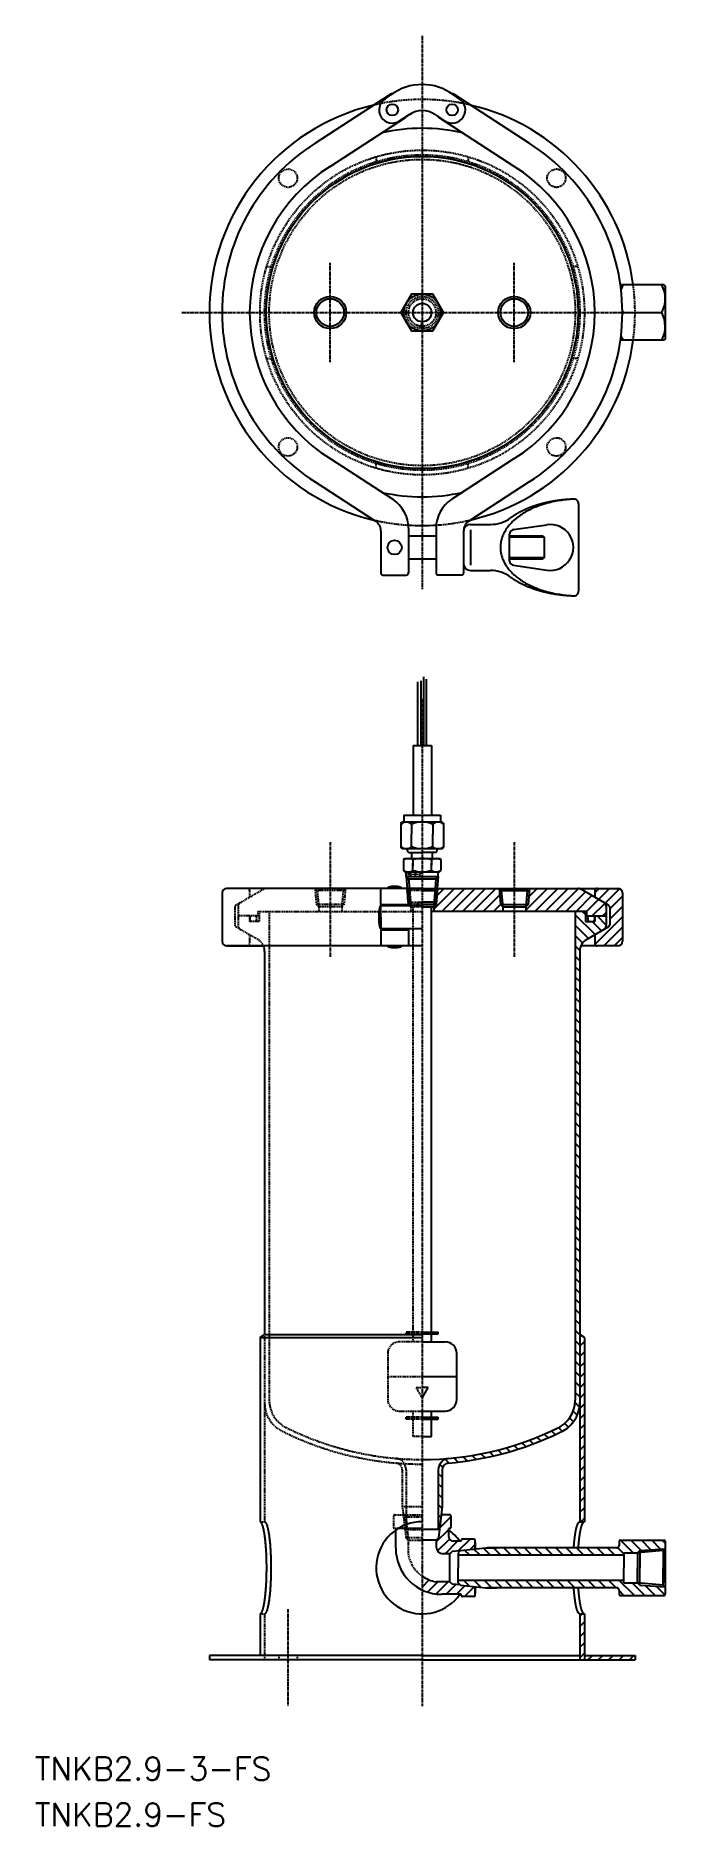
# Model space of a CAD drawing. Extents: x 249 to 522, y 18 to 796.
import ezdxf

# ---------------------------------------------------------------- set-up
doc = ezdxf.new("R2010")
doc.units = 0
doc.linetypes.add('CENTER', pattern=[2, 1.25, -0.25, 0.25, -0.25])
doc.linetypes.add('DASHED', pattern=[0.75, 0.5, -0.25])
doc.layers.get('0').update_dxf_attribs({"linetype": 'CONTINUOUS'})
doc.layers.add('CENTER', color=1, linetype='CENTER')
doc.styles.get("Standard").update_dxf_attribs({"font": 'txt.shx', "bigfont": 'bigfont.shx'})

msp = doc.modelspace()

# ---------------------------------------------------------------- texts
at = {"color": 7, "linetype": 'CONTINUOUS'}
for s, p in [('TNKB2.9-3-FS', (248.1, 38.34)), ('TNKB2.9-FS', (248.1, 18.34))]:
    msp.add_text(s, height=10, dxfattribs=at).set_placement(p)

# ---------------------------------------------------------------- blocks, each defined once
blk = doc.blocks.new('*X4')
at = {"color": 0, "linetype": 'CONTINUOUS'}
for p, q in [((421.5, 416.43), (430.59, 425.52)), ((422.84, 422.26), (426.1, 425.52)), ((425.08, 415.52), (435.08, 425.52)), ((429.57, 415.52), (439.57, 425.52)), ((434.06, 415.52), (444.06, 425.52)), ((438.55, 415.52), (448.55, 425.52)), ((443.04, 415.52), (450.14, 422.62)), ((461.5, 416.02), (471, 425.52)), ((462.8, 421.81), (466.51, 425.52)), ((465.49, 415.52), (475.49, 425.52)), ((469.98, 415.52), (479.98, 425.52)), ((474.47, 415.52), (484.46, 425.51)), ((478.96, 415.52), (487.44, 424)), ((483.45, 415.52), (490.29, 422.35)), ((487.9, 415.48), (493.13, 420.71)), ((491.5, 423.57), (493.45, 425.52)), ((493.13, 420.71), (497.94, 425.52)), ((495.98, 419.07), (502.27, 425.36)), ((498, 416.6), (503.5, 422.1)), ((447.53, 415.52), (450.51, 418.5)), ((490.43, 413.52), (495.93, 419.01)), ((491.56, 401.18), (503.5, 413.12)), ((494.92, 413.52), (496.5, 415.1)), ((498, 412.11), (503.5, 417.61)), ((495.39, 400.52), (503.5, 408.63)), ((499.88, 400.52), (503.5, 404.14))]:
    blk.add_line(p, q, dxfattribs=at)
blk = doc.blocks.new('*X5')
at = {"color": 0, "linetype": 'CONTINUOUS'}
for p, q in [((485, 231.25), (485.36, 231.6)), ((485, 226.74), (487, 228.74)), ((485, 222.23), (487, 224.23)), ((485, 217.72), (487, 219.72)), ((485, 213.21), (487, 215.21)), ((485, 208.71), (487, 210.71)), ((485, 204.2), (487, 206.2)), ((485, 199.69), (487, 201.69)), ((485, 195.18), (487, 197.18)), ((485, 190.68), (487, 192.68)), ((485, 186.17), (487, 188.17)), ((485, 181.66), (487, 183.66)), ((485, 177.15), (487, 179.15)), ((485, 172.64), (487, 174.64)), ((485, 168.14), (487, 170.14)), ((485, 163.63), (487, 165.63)), ((485, 159.12), (487, 161.12)), ((485, 154.61), (487, 156.61)), ((485.41, 150.52), (487, 152.11)), ((485, 109.54), (485.98, 110.52)), ((485, 105.03), (487, 107.03)), ((485, 100.52), (487, 102.52)), ((485, 96.01), (487, 98.01)), ((485, 91.5), (487, 93.5))]:
    blk.add_line(p, q, dxfattribs=at)
blk = doc.blocks.new('*X6')
at = {"color": 0, "linetype": 'CONTINUOUS'}
for p, q in [((488.52, 90.52), (490.52, 92.52)), ((493.03, 90.52), (495.03, 92.52)), ((497.54, 90.52), (499.54, 92.52)), ((502.04, 90.52), (504.04, 92.52)), ((506.55, 90.52), (508.55, 92.52))]:
    blk.add_line(p, q, dxfattribs=at)
blk = doc.blocks.new('*X7')
at = {"color": 0, "linetype": 'CONTINUOUS'}
for p, q in [((424.07, 147.78), (429, 152.71)), ((424.66, 152.87), (425.3, 153.52)), ((428.32, 147.52), (429, 148.2)), ((422.57, 141.77), (428, 147.2)), ((423.14, 137.83), (428.29, 142.98)), ((426.41, 136.59), (431.83, 142.02)), ((432.18, 137.86), (437.34, 143.02)), ((437.29, 138.45), (439.5, 140.67)), ((416.5, 126.68), (416.64, 126.82)), ((416.5, 122.18), (419.58, 125.26)), ((418.83, 119.99), (423.28, 124.44)), ((422.51, 119.17), (427.78, 124.44)), ((426.87, 119.02), (431.13, 123.28)), ((431.37, 119.02), (435.16, 122.8)), ((434.88, 118.02), (439.24, 122.38))]:
    blk.add_line(p, q, dxfattribs=at)
blk = doc.blocks.new('*X8')
at = {"color": 0, "linetype": 'CONTINUOUS'}
for p, q in [((436.99, 122.61), (434.54, 125.07)), ((442.03, 122.08), (439.04, 125.07)), ((446.75, 121.87), (443.55, 125.07)), ((451.26, 121.87), (448.06, 125.07)), ((455.77, 121.87), (452.57, 125.07)), ((460.28, 121.87), (457.08, 125.07)), ((464.78, 121.87), (461.58, 125.07)), ((469.29, 121.87), (466.09, 125.07)), ((473.8, 121.87), (470.6, 125.07)), ((478.31, 121.87), (475.11, 125.07)), ((482.82, 121.87), (479.62, 125.07)), ((487.32, 121.87), (484.12, 125.07)), ((491.83, 121.87), (488.63, 125.07)), ((496.34, 121.87), (493.14, 125.07)), ((500.85, 121.87), (497.65, 125.07)), ((508.7, 118.52), (502.15, 125.07)), ((504.2, 118.52), (502.11, 120.61)), ((513.21, 118.52), (507.74, 123.98)), ((517.72, 118.52), (513.39, 122.85)), ((522.02, 118.73), (518.25, 122.5))]:
    blk.add_line(p, q, dxfattribs=at)
blk = doc.blocks.new('*X9')
at = {"color": 0, "linetype": 'CONTINUOUS'}
for p, q in [((508.2, 137.05), (502.74, 142.52)), ((511.7, 138.06), (507.24, 142.52)), ((515.9, 138.37), (511.75, 142.52)), ((520.1, 138.67), (516.26, 142.52)), ((522.11, 141.18), (520.77, 142.52)), ((432.65, 135.97), (432.11, 136.51)), ((437.16, 135.97), (434.92, 138.21)), ((441.67, 135.97), (439, 138.63)), ((446.18, 135.97), (443.08, 139.06)), ((450.68, 135.97), (447.48, 139.17)), ((455.19, 135.97), (451.99, 139.17)), ((459.7, 135.97), (456.5, 139.17)), ((464.21, 135.97), (461.01, 139.17)), ((468.72, 135.97), (465.52, 139.17)), ((473.22, 135.97), (470.02, 139.17)), ((477.73, 135.97), (474.53, 139.17)), ((482.24, 135.97), (479.04, 139.17)), ((486.75, 135.97), (483.55, 139.17)), ((491.25, 135.97), (488.05, 139.17)), ((495.76, 135.97), (492.56, 139.17)), ((500.27, 135.97), (497.07, 139.17)), ((504.11, 136.64), (501.5, 139.25))]:
    blk.add_line(p, q, dxfattribs=at)
blk = doc.blocks.new('*X10')
at = {"color": 0, "linetype": 'CONTINUOUS'}
for p, q in [((491.61, 405.44), (483, 414.05)), ((487.4, 414.16), (486.04, 415.52)), ((496.5, 409.57), (492.55, 413.52)), ((488.75, 403.79), (483, 409.54)), ((486.23, 401.8), (483, 405.04)), ((494.47, 407.09), (490.44, 411.12)), ((485.01, 398.52), (483, 400.53)), ((485, 394.02), (483, 396.02)), ((485, 389.51), (483, 391.51)), ((485, 385.01), (483, 387.01)), ((485, 380.5), (483, 382.5)), ((485, 375.99), (483, 377.99)), ((485, 371.48), (483, 373.48)), ((485, 366.97), (483, 368.97)), ((485, 362.47), (483, 364.47)), ((485, 357.96), (483, 359.96)), ((485, 353.45), (483, 355.45)), ((485, 348.94), (483, 350.94)), ((485, 344.44), (483, 346.44)), ((485, 339.93), (483, 341.93)), ((485, 335.42), (483, 337.42)), ((485, 330.91), (483, 332.91)), ((485, 326.4), (483, 328.4)), ((485, 321.9), (483, 323.9)), ((485, 317.39), (483, 319.39)), ((485, 312.88), (483, 314.88)), ((485, 308.37), (483, 310.37)), ((485, 303.87), (483, 305.87)), ((485, 299.36), (483, 301.36)), ((485, 294.85), (483, 296.85)), ((485, 290.34), (483, 292.34)), ((485, 285.83), (483, 287.83)), ((485, 281.33), (483, 283.33)), ((485, 276.82), (483, 278.82)), ((485, 272.31), (483, 274.31)), ((485, 267.8), (483, 269.8)), ((485, 263.29), (483, 265.29)), ((485, 258.79), (483, 260.79)), ((485, 254.28), (483, 256.28)), ((485, 249.77), (483, 251.77)), ((485, 245.26), (483, 247.26)), ((485, 240.76), (483, 242.76)), ((485, 236.25), (483, 238.25)), ((485, 231.74), (483, 233.74)), ((485, 227.23), (483, 229.23)), ((485, 222.72), (483, 224.72)), ((485, 218.22), (483, 220.22)), ((485, 213.71), (483, 215.71)), ((485, 209.2), (483, 211.2)), ((484.88, 200.31), (482.95, 202.23)), ((485, 204.69), (483, 206.69)), ((482.28, 193.89), (480.55, 195.62)), ((483.91, 196.76), (482.12, 198.56)), ((468.03, 185.6), (466.38, 187.25)), ((471.2, 186.94), (469.56, 188.58)), ((474.31, 188.34), (472.66, 189.98)), ((477.41, 189.75), (475.73, 191.42)), ((480.11, 191.55), (478.41, 193.25)), ((440, 177.57), (438.24, 179.33)), ((443.79, 178.29), (442.05, 180.02)), ((447.49, 179.1), (445.78, 180.81)), ((451.11, 179.99), (449.41, 181.68)), ((454.64, 180.96), (452.96, 182.64)), ((458.1, 182.01), (456.43, 183.68)), ((461.48, 183.14), (459.82, 184.8)), ((464.79, 184.34), (463.14, 185.99)), ((425.15, 169.88), (423.5, 171.53)), ((425.37, 174.16), (424.1, 175.44)), ((428.02, 176.03), (426.43, 177.62)), ((432.12, 176.44), (430.29, 178.26)), ((436.11, 176.95), (434.32, 178.74)), ((425.15, 165.37), (423.5, 167.02)), ((425.15, 160.86), (423.5, 162.51)), ((425.07, 156.44), (423.5, 158.01)), ((424.6, 152.4), (423.5, 153.5)), ((424.14, 148.35), (423.5, 148.99))]:
    blk.add_line(p, q, dxfattribs=at)
blk = doc.blocks.new('*U11')
at = {"color": 7, "linetype": 'CONTINUOUS'}
blk.add_text('MC-8-2', height=1, dxfattribs=at).set_placement((410.08, 431.27))
blk = doc.blocks.new('*U12')
at = {"color": 7, "linetype": 'CONTINUOUS'}
blk.add_text('8', height=2, dxfattribs=at).set_placement((415.6, 668.76))

# ---------------------------------------------------------------- linework, layer by layer
at = {"color": 7, "linetype": 'CONTINUOUS'}
for p, q in [((370.01, 749.05), (402.69, 770.27)), ((400.37, 768.34), (402.88, 769.97)), ((432.63, 768.34), (430.11, 769.97)), ((462.99, 749.05), (430.31, 770.27)), ((376.48, 738.95), (409.22, 760.21)), ((406.63, 758.69), (411.05, 761.57)), ((426.37, 758.69), (421.94, 761.57)), ((456.52, 738.95), (423.78, 760.21)), ((502.86, 687.52), (502.69, 687.4)), ((521.61, 687.52), (502.86, 687.52)), ((521.61, 687.52), (522.11, 687.02)), ((522.11, 687.02), (522.11, 664.02)), ((522.11, 687.02), (522.11, 664.02)), ((503.86, 675.52), (520.65, 675.52)), ((502.86, 663.52), (502.69, 663.63)), ((521.61, 663.52), (502.86, 663.52)), ((522.11, 664.02), (521.61, 663.52)), ((376.48, 612.08), (403.67, 594.43)), ((456.52, 612.08), (429.33, 594.43)), ((370.01, 601.98), (396.22, 584.96)), ((462.99, 601.98), (436.78, 584.96)), ((484.5, 592.48), (484.5, 554.55)), ((437.5, 583.52), (446.12, 583.52)), ((456.21, 581.27), (470.7, 583.4)), ((398.5, 580.76), (398.5, 562.52)), ((410.5, 581.85), (410.5, 562.52)), ((410.5, 578.52), (422.5, 578.52)), ((422.5, 581.85), (422.5, 562.52)), ((434.5, 580.52), (434.5, 566.52)), ((434.5, 579.68), (434.5, 562.52)), ((437.5, 581.13), (437.5, 565.9)), ((454.5, 567.74), (454.5, 579.29)), ((454.5, 578.52), (468.95, 578.52)), ((469.5, 577.97), (454.5, 577.97)), ((468.95, 578.52), (469.5, 577.97)), ((469.5, 577.97), (469.5, 569.07)), ((410.5, 568.52), (422.5, 568.52)), ((469.5, 569.07), (454.5, 569.07)), ((454.5, 568.52), (468.95, 568.52)), ((468.95, 568.52), (469.5, 569.07)), ((399.5, 561.52), (409.5, 561.52)), ((433.5, 561.52), (423.5, 561.52)), ((437.5, 563.52), (446.12, 563.52)), ((456.21, 565.77), (470.7, 563.64)), ((414.56, 487.6), (414.56, 515.24)), ((416.01, 487.6), (416.01, 515.66)), ((417.25, 487.64), (417.25, 517.35)), ((418.29, 487.6), (418.29, 516.28)), ((412.5, 487.6), (420.5, 487.6)), ((412.5, 487.6), (412.5, 457.32)), ((420.5, 487.6), (420.5, 457.32)), ((407.26, 453.82), (407.76, 454.32)), ((407.26, 453.82), (407.26, 443.21)), ((425.24, 454.32), (407.76, 454.32)), ((408.5, 457.22), (408.6, 457.32)), ((408.5, 457.22), (408.5, 454.32)), ((408.6, 457.32), (424.4, 457.32)), ((411.88, 453.31), (411.88, 449.07)), ((411.88, 453.31), (411.88, 449.07)), ((421.12, 453.31), (421.12, 449.07)), ((424.5, 457.22), (424.4, 457.32)), ((424.5, 457.22), (424.5, 454.32)), ((425.74, 453.82), (425.24, 454.32)), ((425.74, 453.82), (425.74, 443.21)), ((407.76, 442.71), (407.26, 443.21)), ((411.88, 443.72), (411.88, 449.07)), ((421.12, 443.72), (421.12, 449.07)), ((425.24, 442.71), (425.74, 443.21)), ((425.24, 442.71), (407.76, 442.71)), ((408.42, 438.02), (408.92, 438.52)), ((408.42, 438.02), (408.42, 433.22)), ((408.92, 438.52), (424.08, 438.52)), ((410.07, 441.59), (410.07, 442.71)), ((410.57, 441.09), (410.07, 441.59)), ((410.5, 438.52), (422.5, 438.52)), ((410.57, 441.09), (416.5, 441.09)), ((412, 438.52), (412, 441.19)), ((412.46, 437.89), (412.46, 435.21)), ((412.46, 437.89), (412.46, 435.52)), ((412.46, 433.34), (412.46, 436.4)), ((422.43, 441.09), (416.5, 441.09)), ((420.54, 437.89), (420.54, 435.52)), ((420.54, 437.89), (420.54, 435.52)), ((420.54, 433.34), (420.54, 436.4)), ((421, 438.52), (421, 441.19)), ((422.43, 441.09), (422.93, 441.59)), ((422.93, 441.59), (422.93, 442.71)), ((424.08, 438.52), (424.58, 438.02)), ((424.58, 438.02), (424.58, 433.22)), ((408.42, 433.22), (408.92, 432.72)), ((408.92, 432.72), (424.08, 432.72)), ((408.92, 432.72), (424.08, 432.72)), ((409.5, 430.72), (409.5, 432.72)), ((409.5, 430.72), (409.93, 425.52)), ((409.5, 430.72), (410.58, 429.72)), ((409.5, 430.72), (423.5, 430.72)), ((410.5, 432.72), (422.5, 432.72)), ((410.58, 429.72), (410.93, 425.52)), ((410.58, 429.72), (422.42, 429.72)), ((411, 432.72), (422, 432.72)), ((422.42, 429.72), (422.07, 425.52)), ((423.5, 430.72), (422.42, 429.72)), ((423.5, 430.72), (423.07, 425.52)), ((423.5, 430.72), (423.5, 432.72)), ((424.08, 432.72), (424.58, 433.22)), ((329.5, 423.52), (329.5, 402.52)), ((340.5, 425.52), (331.5, 425.52)), ((416.5, 425.52), (331.5, 425.52)), ((348.73, 425.52), (340.5, 425.52)), ((398.5, 418.52), (398.5, 425.52)), ((409.93, 425.52), (423.07, 425.52)), ((410.5, 418.52), (410.5, 425.52)), ((416.5, 425.52), (501.5, 425.52)), ((416.5, 424.52), (423.04, 424.52)), ((422.07, 425.52), (421.5, 418.52)), ((422.13, 424.52), (421.5, 417.52)), ((423.13, 425.52), (422.13, 424.52)), ((423.13, 425.52), (422.5, 418.52)), ((422.58, 419.52), (423.07, 425.52)), ((449.88, 425.52), (463.13, 425.52)), ((449.88, 425.52), (450.5, 418.52)), ((449.88, 425.52), (450.88, 424.52)), ((449.97, 424.52), (463.04, 424.52)), ((450.88, 424.52), (451.5, 417.52)), ((462.13, 424.52), (461.5, 417.52)), ((463.13, 425.52), (462.13, 424.52)), ((463.13, 425.52), (462.5, 418.52)), ((484.27, 425.52), (492.5, 425.52)), ((497.5, 418.19), (485.27, 425.25)), ((491.5, 424.52), (491.5, 421.65)), ((492.5, 425.52), (501.5, 425.52)), ((503.5, 423.52), (503.5, 402.52)), ((398.5, 418.52), (410.5, 418.52)), ((398.5, 418.02), (416.5, 418.02)), ((398.5, 413.02), (398.5, 418.02)), ((398.5, 413.02), (398.5, 408.02)), ((401.4, 418.52), (401.4, 418.02)), ((401.4, 418.52), (401.4, 418.27)), ((401.4, 418.52), (401.4, 418.02)), ((407.6, 418.52), (407.6, 418.02)), ((422.58, 419.52), (416.5, 419.52)), ((416.5, 418.52), (422.5, 418.52)), ((421.5, 418.52), (416.5, 418.52)), ((421.5, 418.52), (416.5, 418.52)), ((416.5, 417.52), (421.5, 417.52)), ((420.5, 228.6), (420.5, 417.52)), ((487.9, 415.52), (420.5, 415.52)), ((422.58, 419.52), (421.5, 418.52)), ((422.5, 418.52), (421.5, 417.52)), ((421.5, 417.52), (421.5, 415.52)), ((450.5, 418.52), (462.5, 418.52)), ((450.5, 418.52), (451.5, 417.52)), ((451.5, 417.52), (451.5, 415.52)), ((451.5, 417.52), (461.5, 417.52)), ((462.5, 418.52), (461.5, 417.52)), ((461.5, 417.52), (461.5, 415.52)), ((483, 415.52), (483, 203.32)), ((487.4, 415.52), (487.4, 411.12)), ((487.4, 413.52), (496.5, 413.52)), ((487.9, 415.52), (487.9, 413.52)), ((491.5, 413.52), (491.5, 411.12)), ((496.5, 417.61), (496.5, 409.42)), ((498, 417.32), (498, 409.71)), ((398.5, 408.02), (416.5, 408.02)), ((398.5, 407.52), (410.5, 407.52)), ((398.5, 407.52), (398.5, 400.52)), ((401.4, 407.52), (401.4, 408.02)), ((401.4, 407.52), (401.4, 408.02)), ((401.4, 407.52), (401.4, 407.77)), ((407.6, 407.52), (407.6, 408.02)), ((410.5, 407.52), (410.5, 400.52)), ((487.4, 411.12), (491.5, 411.12)), ((497.5, 408.84), (488, 403.36)), ((491.5, 405.38), (491.5, 401.52)), ((331.5, 400.52), (340.5, 400.52)), ((416.5, 400.52), (331.5, 400.52)), ((340.5, 400.52), (348, 400.52)), ((348, 398.16), (348, 231.83)), ((485, 398.16), (485, 202.09)), ((492.5, 400.52), (485.48, 400.52)), ((501.5, 400.52), (492.5, 400.52)), ((346, 230.54), (348, 231.83)), ((346, 230.54), (416.5, 230.54)), ((346, 230.54), (346, 150.52)), ((348, 231.83), (416.5, 231.83)), ((416.5, 232.9), (423.5, 232.9)), ((416.5, 232.1), (423.5, 232.1)), ((416.5, 228.6), (426.5, 228.6)), ((423.5, 232.1), (423.5, 232.9)), ((487, 230.54), (485, 231.83)), ((487, 230.54), (487, 150.52)), ((431.5, 203.6), (431.5, 223.6)), ((416.5, 213.6), (431.5, 213.6)), ((419.1, 208.74), (416.5, 208.74)), ((416.5, 204.24), (419.1, 208.74)), ((416.5, 198.6), (426.5, 198.6)), ((416.5, 195.9), (423.5, 195.9)), ((416.5, 195.1), (423.5, 195.1)), ((420.5, 187.6), (420.5, 198.6)), ((423.5, 195.1), (423.5, 195.9)), ((485, 202.09), (485, 150.52)), ((416.5, 187.6), (420.5, 187.6)), ((423.5, 173.07), (423.5, 147.19)), ((425.15, 173.03), (425.15, 157.19)), ((425.15, 157.17), (424, 147.17)), ((428.5, 153.52), (424.73, 153.52)), ((429, 153.02), (429, 148.02)), ((485, 150.52), (487, 150.52)), ((405, 139.02), (405, 146.88)), ((416.5, 147.52), (405.97, 147.52)), ((424, 147.17), (416.5, 147.17)), ((422.57, 142.52), (416.5, 142.52)), ((423.57, 143.52), (422.57, 142.52)), ((422.57, 142.52), (422.57, 139.59)), ((423.94, 147.17), (423.57, 143.52)), ((428, 144.02), (428, 147.52)), ((428.5, 147.52), (428, 147.52)), ((433.5, 142.02), (430, 142.02)), ((433.5, 142.02), (433.5, 142.52)), ((439, 143.02), (434, 143.02)), ((439.5, 138.69), (439.5, 142.52)), ((439.5, 141.52), (439.5, 138.69)), ((502.11, 142.02), (502.11, 140.17)), ((502.61, 142.52), (521.61, 142.52)), ((522.11, 142.02), (522.11, 119.02)), ((428.5, 136.59), (425.57, 136.59)), ((429.5, 137.59), (428.5, 136.59)), ((428.5, 124.44), (428.5, 136.59)), ((433.02, 137.94), (429.5, 137.59)), ((433.1, 138.02), (432.11, 137.05)), ((432.11, 137.05), (432.11, 130.52)), ((449.05, 135.97), (432.11, 135.97)), ((433.1, 138.02), (444.11, 139.17)), ((444.11, 139.17), (449.05, 139.17)), ((501.11, 139.17), (444.82, 139.17)), ((504.11, 135.97), (444.82, 135.97)), ((504.11, 137.05), (510.11, 137.05)), ((504.11, 137.05), (504.11, 130.52)), ((511.1, 138.02), (510.11, 137.05)), ((521.23, 138.02), (510.11, 137.05)), ((510.11, 137.05), (510.11, 130.52)), ((511.1, 138.02), (522.11, 138.82)), ((511.1, 138.02), (511.1, 130.52)), ((522.11, 138.82), (521.23, 138.02)), ((521.23, 138.02), (521.23, 130.52)), ((428.5, 124.44), (422.5, 124.44)), ((429.5, 123.44), (428.5, 124.44)), ((432.11, 123.98), (432.11, 130.52)), ((449.05, 125.07), (432.11, 125.07)), ((504.11, 125.07), (444.82, 125.07)), ((504.11, 123.98), (504.11, 130.52)), ((510.11, 123.98), (510.11, 130.52)), ((511.1, 123.02), (511.1, 130.52)), ((521.23, 123.02), (521.23, 130.52)), ((522.11, 123.98), (522.11, 130.52)), ((522.11, 123.98), (522.11, 130.52)), ((433.5, 119.02), (425, 119.02)), ((433.02, 123.09), (429.5, 123.44)), ((433.1, 123.02), (432.11, 123.98)), ((433.1, 123.02), (444.11, 121.87)), ((433.5, 118.52), (433.5, 119.02)), ((439, 118.02), (434, 118.02)), ((439.5, 122.35), (439.5, 119.52)), ((439.5, 118.52), (439.5, 122.35)), ((444.11, 121.87), (449.05, 121.87)), ((501.11, 121.87), (444.82, 121.87)), ((502.11, 120.87), (502.11, 119.02)), ((502.61, 118.52), (521.61, 118.52)), ((504.11, 123.98), (510.11, 123.98)), ((511.1, 123.02), (510.11, 123.98)), ((521.23, 123.02), (510.11, 123.98)), ((511.1, 123.02), (522.11, 122.22)), ((522.11, 122.22), (521.23, 123.02)), ((346, 110.52), (346, 92.52)), ((485, 110.52), (487, 110.52)), ((485, 110.52), (485, 90.52)), ((487, 110.52), (487, 90.52)), ((324, 92.52), (324, 90.52)), ((416.5, 92.52), (324, 92.52)), ((416.5, 90.52), (324, 90.52)), ((416.5, 92.52), (485, 92.52)), ((416.5, 90.52), (509, 90.52)), ((486.99, 92.52), (505.19, 92.52)), ((487, 92.52), (509, 92.52)), ((509, 92.52), (509, 90.52))]:
    msp.add_line(p, q, dxfattribs=at)
at = {"color": 3, "linetype": 'DASHED'}
for p, q in [((396.5, 743.12), (396.5, 741.03)), ((436.5, 743.12), (436.5, 741.03)), ((348.9, 695.52), (350.99, 695.52)), ((484.1, 695.52), (482.02, 695.52)), ((348.9, 655.52), (350.99, 655.52)), ((484.1, 655.52), (482.02, 655.52)), ((396.5, 607.91), (396.5, 610)), ((436.5, 607.91), (436.5, 610)), ((335.5, 418.19), (347.73, 425.25)), ((341.5, 424.52), (341.5, 421.65)), ((369.87, 425.52), (370.87, 424.52)), ((369.87, 425.52), (370.5, 418.52)), ((383.04, 424.52), (369.96, 424.52)), ((370.87, 424.52), (371.5, 417.52)), ((382.13, 424.52), (381.5, 417.52)), ((383.13, 425.52), (382.13, 424.52)), ((383.13, 425.52), (382.5, 418.52)), ((409.88, 425.52), (410.5, 418.52)), ((409.88, 425.52), (410.88, 424.52)), ((410.42, 419.52), (409.93, 425.52)), ((416.5, 424.52), (409.96, 424.52)), ((410.88, 424.52), (411.5, 417.52)), ((410.93, 425.52), (411.5, 418.52)), ((335, 417.32), (335, 409.71)), ((336.5, 417.61), (336.5, 409.42)), ((345.6, 413.52), (336.5, 413.52)), ((341.5, 413.52), (341.5, 411.12)), ((345.1, 415.52), (345.1, 413.52)), ((345.1, 415.52), (416.5, 415.52)), ((345.6, 415.52), (345.6, 411.12)), ((350, 415.52), (350, 203.32)), ((382.5, 418.52), (370.5, 418.52)), ((370.5, 418.52), (371.5, 417.52)), ((381.5, 417.52), (371.5, 417.52)), ((371.5, 417.52), (371.5, 415.52)), ((382.5, 418.52), (381.5, 417.52)), ((381.5, 417.52), (381.5, 415.52)), ((410.42, 419.52), (411.5, 418.52)), ((410.42, 419.52), (416.5, 419.52)), ((416.5, 418.52), (410.5, 418.52)), ((410.5, 418.52), (411.5, 417.52)), ((411.5, 418.52), (416.5, 418.52)), ((411.5, 418.52), (416.5, 418.52)), ((411.5, 417.52), (411.5, 415.52)), ((416.5, 417.52), (411.5, 417.52)), ((412.5, 228.6), (412.5, 417.52)), ((335.5, 408.84), (345, 403.36)), ((345.6, 411.12), (341.5, 411.12)), ((341.5, 405.38), (341.5, 401.52)), ((348, 231.83), (348, 150.52)), ((416.5, 228.6), (406.5, 228.6)), ((409.5, 232.1), (409.5, 232.9)), ((416.5, 232.9), (409.5, 232.9)), ((416.5, 232.1), (409.5, 232.1)), ((401.5, 223.6), (401.5, 203.6)), ((401.5, 213.6), (416.5, 213.6)), ((413.9, 208.74), (416.5, 204.24)), ((413.9, 208.74), (416.5, 208.74)), ((406.5, 198.6), (416.5, 198.6)), ((416.5, 195.9), (409.5, 195.9)), ((409.5, 195.1), (409.5, 195.9)), ((416.5, 195.1), (409.5, 195.1)), ((412.5, 187.6), (412.5, 198.6)), ((416.5, 187.6), (412.5, 187.6)), ((407.85, 173.03), (407.85, 157.17)), ((409.5, 173.07), (409.5, 153.52)), ((407.85, 157.17), (408.27, 153.52)), ((407.85, 157.17), (416.5, 157.17)), ((346, 150.52), (348, 150.52)), ((404, 153.02), (404, 148.02)), ((404.5, 153.52), (416.5, 153.52)), ((408.27, 153.52), (409, 147.17)), ((408.43, 153.52), (409.43, 152.52)), ((408.43, 153.52), (409.43, 143.52)), ((416.5, 152.52), (409.43, 152.52)), ((409.43, 152.52), (410.43, 142.52)), ((409.5, 153.52), (409.5, 147.17)), ((405.97, 147.52), (404.5, 147.52)), ((405, 146.88), (405, 147.52)), ((409, 147.17), (416.5, 147.17)), ((409.43, 143.52), (410.43, 142.52)), ((416.5, 143.52), (409.43, 143.52)), ((410.43, 142.52), (410.43, 136.52)), ((410.43, 142.52), (416.5, 142.52)), ((346, 110.52), (348, 110.52)), ((348, 110.52), (348, 90.52)), ((354.16, 92.52), (354.16, 90.52)), ((362.16, 92.52), (362.16, 90.52))]:
    msp.add_line(p, q, dxfattribs=at)
at = {"color": 7, "linetype": 'CONTINUOUS'}
msp.add_lwpolyline([(421.12, 667.52), (425.74, 675.52), (421.12, 683.52), (411.88, 683.52), (407.26, 675.52), (411.88, 667.52)], close=True, dxfattribs=at)
for points in [[(482.43, 594.48, 0), (481.63, 594.44, 0), (480.83, 594.39, 0), (480.03, 594.33, 0), (479.24, 594.26, 0), (478.45, 594.18, 0), (477.66, 594.09, 0), (476.87, 593.98, 0), (476.1, 593.86, 0), (475.32, 593.74, 0), (474.55, 593.6, 0), (473.79, 593.45, 0), (473.03, 593.28, 0), (472.28, 593.11, 0), (471.53, 592.93, 0), (470.8, 592.74, 0), (470.06, 592.53, 0), (469.34, 592.31, 0), (468.63, 592.09, 0), (467.92, 591.85, 0), (467.23, 591.61, 0), (466.54, 591.35, 0), (465.87, 591.08, 0), (465.2, 590.8, 0), (464.55, 590.52, 0), (463.9, 590.22, 0), (463.27, 589.92, 0), (462.65, 589.61, 0), (462.04, 589.28, 0), (461.45, 588.95, 0), (460.86, 588.61, 0), (460.29, 588.26, 0), (459.74, 587.9, 0), (459.19, 587.54, 0), (458.67, 587.17, 0), (458.15, 586.79, 0), (457.65, 586.4, 0), (457.17, 586.01, 0), (456.7, 585.6, 0), (456.24, 585.2, 0), (455.81, 584.78, 0), (455.38, 584.36, 0), (454.98, 583.93, 0), (454.59, 583.5, 0), (454.21, 583.06, 0), (453.86, 582.62, 0), (453.52, 582.17, 0), (453.2, 581.71, 0), (452.89, 581.26, 0), (452.61, 580.79, 0), (452.34, 580.33, 0), (452.09, 579.86, 0), (451.85, 579.38, 0), (451.64, 578.9, 0), (451.44, 578.42, 0), (451.26, 577.94, 0), (451.11, 577.46, 0), (450.96, 576.97, 0), (450.84, 576.48, 0), (450.74, 575.99, 0), (450.65, 575.5, 0), (450.59, 575, 0), (450.54, 574.51, 0), (450.51, 574.01, 0), (450.5, 573.52, 0), (450.51, 573.02, 0), (450.54, 572.53, 0), (450.59, 572.03, 0), (450.65, 571.54, 0), (450.74, 571.04, 0), (450.84, 570.55, 0), (450.96, 570.07, 0), (451.11, 569.58, 0), (451.26, 569.09, 0), (451.44, 568.61, 0), (451.64, 568.13, 0), (451.85, 567.65, 0), (452.09, 567.18, 0), (452.34, 566.71, 0), (452.61, 566.24, 0), (452.89, 565.78, 0), (453.2, 565.32, 0), (453.52, 564.86, 0), (453.86, 564.42, 0), (454.21, 563.97, 0), (454.59, 563.53, 0), (454.98, 563.1, 0), (455.38, 562.67, 0), (455.81, 562.25, 0), (456.24, 561.84, 0), (456.7, 561.43, 0), (457.17, 561.03, 0), (457.65, 560.63, 0), (458.15, 560.25, 0), (458.67, 559.87, 0), (459.19, 559.49, 0), (459.74, 559.13, 0), (460.29, 558.77, 0), (460.86, 558.42, 0), (461.45, 558.08, 0), (462.04, 557.75, 0), (462.65, 557.43, 0), (463.27, 557.11, 0), (463.9, 556.81, 0), (464.55, 556.51, 0), (465.2, 556.23, 0), (465.87, 555.95, 0), (466.54, 555.68, 0), (467.23, 555.43, 0), (467.92, 555.18, 0), (468.63, 554.95, 0), (469.34, 554.72, 0), (470.06, 554.5, 0), (470.8, 554.3, 0), (471.53, 554.1, 0), (472.28, 553.92, 0), (473.03, 553.75, 0), (473.79, 553.59, 0), (474.55, 553.44, 0), (475.32, 553.3, 0), (476.1, 553.17, 0), (476.87, 553.05, 0), (477.66, 552.95, 0), (478.45, 552.85, 0), (479.24, 552.77, 0), (480.03, 552.7, 0), (480.83, 552.64, 0), (481.63, 552.59, 0), (482.43, 552.56, 0)], [(482.44, 594.49, 0), (482.19, 594.48, 0), (481.94, 594.47, 0), (481.69, 594.46, 0), (481.44, 594.45, 0), (481.19, 594.43, 0), (480.94, 594.42, 0), (480.69, 594.41, 0), (480.44, 594.39, 0), (480.19, 594.38, 0), (479.94, 594.36, 0), (479.7, 594.34, 0), (479.45, 594.32, 0), (479.2, 594.3, 0), (478.95, 594.28, 0), (478.7, 594.26, 0), (478.46, 594.24, 0), (478.21, 594.22, 0), (477.96, 594.19, 0), (477.72, 594.17, 0), (477.47, 594.14, 0), (477.23, 594.12, 0), (476.98, 594.09, 0), (476.74, 594.06, 0), (476.49, 594.03, 0), (476.25, 594, 0), (476, 593.97, 0), (475.76, 593.93, 0), (475.52, 593.9, 0), (475.27, 593.87, 0), (475.03, 593.83, 0), (474.79, 593.8, 0), (474.55, 593.76, 0), (474.31, 593.72, 0), (474.06, 593.68, 0), (473.82, 593.64, 0), (473.58, 593.6, 0), (473.35, 593.56, 0), (473.11, 593.52, 0), (472.87, 593.48, 0), (472.63, 593.43, 0), (472.39, 593.39, 0), (472.16, 593.34, 0), (471.92, 593.29, 0), (471.69, 593.25, 0), (471.45, 593.2, 0), (471.22, 593.15, 0), (470.98, 593.1, 0), (470.75, 593.05, 0), (470.52, 592.99, 0), (470.29, 592.94, 0), (470.05, 592.89, 0), (469.82, 592.83, 0), (469.59, 592.78, 0), (469.36, 592.72, 0), (469.13, 592.66, 0), (468.91, 592.61, 0), (468.68, 592.55, 0), (468.45, 592.49, 0), (468.23, 592.42, 0), (468, 592.36, 0), (467.78, 592.3, 0), (467.55, 592.24, 0), (467.33, 592.17, 0), (467.11, 592.11, 0), (466.89, 592.04, 0), (466.67, 591.98, 0), (466.45, 591.91, 0), (466.23, 591.84, 0), (466.01, 591.77, 0), (465.79, 591.7, 0), (465.58, 591.63, 0), (465.36, 591.56, 0), (465.15, 591.49, 0), (464.93, 591.41, 0), (464.72, 591.34, 0), (464.51, 591.27, 0), (464.3, 591.19, 0), (464.09, 591.11, 0), (463.88, 591.04, 0), (463.67, 590.96, 0), (463.46, 590.88, 0), (463.25, 590.8, 0), (463.05, 590.72, 0), (462.84, 590.64, 0), (462.64, 590.56, 0), (462.44, 590.47, 0), (462.24, 590.39, 0), (462.04, 590.31, 0), (461.84, 590.22, 0), (461.64, 590.14, 0), (461.44, 590.05, 0), (461.24, 589.96, 0), (461.05, 589.88, 0), (460.85, 589.79, 0), (460.66, 589.7, 0), (460.47, 589.61, 0), (460.28, 589.52, 0), (460.08, 589.43, 0), (459.9, 589.33, 0), (459.71, 589.24, 0), (459.52, 589.15, 0), (459.33, 589.05, 0), (459.15, 588.96, 0), (458.97, 588.86, 0), (458.79, 588.77, 0), (458.6, 588.67, 0), (458.42, 588.57, 0), (458.25, 588.47, 0), (458.07, 588.38, 0), (457.89, 588.27, 0), (457.71, 588.17, 0), (457.54, 588.07, 0), (457.37, 587.97, 0), (457.2, 587.87, 0), (457.02, 587.77, 0), (456.86, 587.66, 0), (456.69, 587.56, 0), (456.52, 587.46, 0), (456.36, 587.35, 0), (456.19, 587.24, 0), (456.03, 587.14, 0), (455.87, 587.03, 0), (455.71, 586.92, 0), (455.55, 586.81, 0), (455.39, 586.7, 0), (455.23, 586.59, 0), (455.08, 586.48, 0), (454.92, 586.37, 0)], [(454.92, 560.66, 0), (455.08, 560.55, 0), (455.23, 560.44, 0), (455.39, 560.33, 0), (455.55, 560.22, 0), (455.71, 560.11, 0), (455.87, 560, 0), (456.03, 559.9, 0), (456.19, 559.79, 0), (456.36, 559.68, 0), (456.52, 559.58, 0), (456.69, 559.47, 0), (456.86, 559.37, 0), (457.02, 559.27, 0), (457.2, 559.16, 0), (457.37, 559.06, 0), (457.54, 558.96, 0), (457.71, 558.86, 0), (457.89, 558.76, 0), (458.07, 558.66, 0), (458.25, 558.56, 0), (458.42, 558.46, 0), (458.6, 558.36, 0), (458.79, 558.27, 0), (458.97, 558.17, 0), (459.15, 558.07, 0), (459.33, 557.98, 0), (459.52, 557.88, 0), (459.71, 557.79, 0), (459.9, 557.7, 0), (460.08, 557.61, 0), (460.28, 557.51, 0), (460.47, 557.42, 0), (460.66, 557.34, 0), (460.85, 557.24, 0), (461.05, 557.16, 0), (461.24, 557.07, 0), (461.44, 556.98, 0), (461.64, 556.9, 0), (461.84, 556.81, 0), (462.04, 556.73, 0), (462.24, 556.64, 0), (462.44, 556.56, 0), (462.64, 556.48, 0), (462.84, 556.39, 0), (463.05, 556.31, 0), (463.25, 556.23, 0), (463.46, 556.15, 0), (463.67, 556.07, 0), (463.88, 556, 0), (464.09, 555.92, 0), (464.3, 555.84, 0), (464.51, 555.77, 0), (464.72, 555.69, 0), (464.93, 555.62, 0), (465.15, 555.55, 0), (465.36, 555.47, 0), (465.58, 555.4, 0), (465.79, 555.33, 0), (466.01, 555.26, 0), (466.23, 555.19, 0), (466.45, 555.12, 0), (466.67, 555.06, 0), (466.89, 554.99, 0), (467.11, 554.92, 0), (467.33, 554.86, 0), (467.55, 554.79, 0), (467.78, 554.73, 0), (468, 554.67, 0), (468.23, 554.61, 0), (468.45, 554.55, 0), (468.68, 554.49, 0), (468.91, 554.43, 0), (469.13, 554.37, 0), (469.36, 554.31, 0), (469.59, 554.26, 0), (469.82, 554.2, 0), (470.05, 554.15, 0), (470.29, 554.09, 0), (470.52, 554.04, 0), (470.75, 553.99, 0), (470.98, 553.94, 0), (471.22, 553.88, 0), (471.45, 553.84, 0), (471.69, 553.79, 0), (471.92, 553.74, 0), (472.16, 553.69, 0), (472.39, 553.65, 0), (472.63, 553.6, 0), (472.87, 553.56, 0), (473.11, 553.51, 0), (473.35, 553.47, 0), (473.58, 553.43, 0), (473.82, 553.39, 0), (474.06, 553.35, 0), (474.31, 553.31, 0), (474.55, 553.27, 0), (474.79, 553.24, 0), (475.03, 553.2, 0), (475.27, 553.17, 0), (475.52, 553.13, 0), (475.76, 553.1, 0), (476, 553.07, 0), (476.25, 553.03, 0), (476.49, 553, 0), (476.74, 552.97, 0), (476.98, 552.95, 0), (477.23, 552.92, 0), (477.47, 552.89, 0), (477.72, 552.86, 0), (477.96, 552.84, 0), (478.21, 552.82, 0), (478.46, 552.79, 0), (478.7, 552.77, 0), (478.95, 552.75, 0), (479.2, 552.73, 0), (479.45, 552.71, 0), (479.7, 552.69, 0), (479.94, 552.67, 0), (480.19, 552.66, 0), (480.44, 552.64, 0), (480.69, 552.63, 0), (480.94, 552.61, 0), (481.19, 552.6, 0), (481.44, 552.59, 0), (481.69, 552.58, 0), (481.94, 552.57, 0), (482.19, 552.56, 0), (482.44, 552.55, 0)], [(407.6, 425.52, 0), (407.6, 425.54, 0), (407.6, 425.56, 0), (407.59, 425.58, 0), (407.59, 425.6, 0), (407.58, 425.62, 0), (407.57, 425.64, 0), (407.55, 425.66, 0), (407.54, 425.68, 0), (407.53, 425.7, 0), (407.51, 425.72, 0), (407.49, 425.74, 0), (407.47, 425.75, 0), (407.44, 425.77, 0), (407.42, 425.79, 0), (407.39, 425.81, 0), (407.36, 425.83, 0), (407.33, 425.85, 0), (407.3, 425.87, 0), (407.27, 425.89, 0), (407.24, 425.9, 0), (407.2, 425.92, 0), (407.16, 425.94, 0), (407.12, 425.96, 0), (407.08, 425.97, 0), (407.04, 425.99, 0), (406.99, 426.01, 0), (406.94, 426.02, 0), (406.9, 426.04, 0), (406.85, 426.05, 0), (406.8, 426.07, 0), (406.75, 426.08, 0), (406.69, 426.1, 0), (406.64, 426.11, 0), (406.58, 426.13, 0), (406.53, 426.14, 0), (406.47, 426.15, 0), (406.41, 426.17, 0), (406.35, 426.18, 0), (406.29, 426.19, 0), (406.22, 426.2, 0), (406.16, 426.21, 0), (406.1, 426.22, 0), (406.03, 426.23, 0), (405.96, 426.24, 0), (405.89, 426.25, 0), (405.83, 426.26, 0), (405.76, 426.27, 0), (405.69, 426.28, 0), (405.62, 426.28, 0), (405.55, 426.29, 0), (405.47, 426.3, 0), (405.4, 426.3, 0), (405.33, 426.31, 0), (405.25, 426.31, 0), (405.18, 426.32, 0), (405.11, 426.32, 0), (405.03, 426.33, 0), (404.96, 426.33, 0), (404.88, 426.33, 0), (404.8, 426.33, 0), (404.73, 426.34, 0), (404.65, 426.34, 0), (404.58, 426.34, 0), (404.5, 426.34, 0), (404.42, 426.34, 0), (404.35, 426.34, 0), (404.27, 426.34, 0), (404.2, 426.33, 0), (404.12, 426.33, 0), (404.05, 426.33, 0), (403.97, 426.33, 0), (403.9, 426.32, 0), (403.82, 426.32, 0), (403.75, 426.31, 0), (403.67, 426.31, 0), (403.6, 426.3, 0), (403.53, 426.3, 0), (403.46, 426.29, 0), (403.38, 426.28, 0), (403.31, 426.28, 0), (403.24, 426.27, 0), (403.18, 426.26, 0), (403.11, 426.25, 0), (403.04, 426.24, 0), (402.97, 426.23, 0), (402.91, 426.22, 0), (402.84, 426.21, 0), (402.78, 426.2, 0), (402.72, 426.19, 0), (402.65, 426.18, 0), (402.59, 426.17, 0), (402.53, 426.15, 0), (402.48, 426.14, 0), (402.42, 426.13, 0), (402.36, 426.11, 0), (402.31, 426.1, 0), (402.26, 426.08, 0), (402.2, 426.07, 0), (402.15, 426.05, 0), (402.11, 426.04, 0), (402.06, 426.02, 0), (402.01, 426.01, 0), (401.97, 425.99, 0), (401.92, 425.97, 0), (401.88, 425.96, 0), (401.84, 425.94, 0), (401.8, 425.92, 0), (401.77, 425.9, 0), (401.73, 425.89, 0), (401.7, 425.87, 0), (401.67, 425.85, 0), (401.64, 425.83, 0), (401.61, 425.81, 0), (401.58, 425.79, 0), (401.56, 425.77, 0), (401.53, 425.75, 0), (401.51, 425.74, 0), (401.49, 425.72, 0), (401.48, 425.7, 0), (401.46, 425.68, 0), (401.45, 425.66, 0), (401.43, 425.64, 0), (401.42, 425.62, 0), (401.42, 425.6, 0), (401.41, 425.58, 0), (401.4, 425.56, 0), (401.4, 425.54, 0), (401.4, 425.52, 0)], [(398.5, 418.02, 0), (398.48, 418.01, 0), (398.46, 418.01, 0), (398.43, 418, 0), (398.41, 417.99, 0), (398.39, 417.98, 0), (398.37, 417.96, 0), (398.34, 417.94, 0), (398.32, 417.92, 0), (398.3, 417.89, 0), (398.28, 417.87, 0), (398.25, 417.83, 0), (398.23, 417.8, 0), (398.21, 417.76, 0), (398.19, 417.72, 0), (398.17, 417.68, 0), (398.15, 417.64, 0), (398.13, 417.59, 0), (398.11, 417.54, 0), (398.09, 417.48, 0), (398.07, 417.43, 0), (398.05, 417.37, 0), (398.03, 417.3, 0), (398.01, 417.24, 0), (397.99, 417.17, 0), (397.97, 417.1, 0), (397.95, 417.03, 0), (397.93, 416.96, 0), (397.92, 416.88, 0), (397.9, 416.8, 0), (397.88, 416.72, 0), (397.87, 416.64, 0), (397.85, 416.55, 0), (397.83, 416.46, 0), (397.82, 416.37, 0), (397.8, 416.28, 0), (397.79, 416.19, 0), (397.77, 416.09, 0), (397.76, 416, 0), (397.75, 415.9, 0), (397.73, 415.79, 0), (397.72, 415.69, 0), (397.71, 415.59, 0), (397.7, 415.48, 0), (397.69, 415.37, 0), (397.68, 415.26, 0), (397.67, 415.15, 0), (397.66, 415.04, 0), (397.65, 414.93, 0), (397.64, 414.82, 0), (397.63, 414.7, 0), (397.62, 414.58, 0), (397.62, 414.47, 0), (397.61, 414.35, 0), (397.61, 414.23, 0), (397.6, 414.11, 0), (397.6, 413.99, 0), (397.59, 413.87, 0), (397.59, 413.75, 0), (397.59, 413.63, 0), (397.58, 413.51, 0), (397.58, 413.38, 0), (397.58, 413.26, 0), (397.58, 413.14, 0), (397.58, 413.02, 0), (397.58, 412.89, 0), (397.58, 412.77, 0), (397.58, 412.65, 0), (397.58, 412.53, 0), (397.59, 412.4, 0), (397.59, 412.28, 0), (397.59, 412.16, 0), (397.6, 412.04, 0), (397.6, 411.92, 0), (397.61, 411.8, 0), (397.61, 411.68, 0), (397.62, 411.56, 0), (397.62, 411.45, 0), (397.63, 411.33, 0), (397.64, 411.22, 0), (397.65, 411.1, 0), (397.66, 410.99, 0), (397.67, 410.88, 0), (397.68, 410.77, 0), (397.69, 410.66, 0), (397.7, 410.55, 0), (397.71, 410.45, 0), (397.72, 410.34, 0), (397.73, 410.24, 0), (397.75, 410.14, 0), (397.76, 410.04, 0), (397.77, 409.94, 0), (397.79, 409.85, 0), (397.8, 409.75, 0), (397.82, 409.66, 0), (397.83, 409.57, 0), (397.85, 409.48, 0), (397.87, 409.39, 0), (397.88, 409.31, 0), (397.9, 409.23, 0), (397.92, 409.15, 0), (397.93, 409.07, 0), (397.95, 409, 0), (397.97, 408.93, 0), (397.99, 408.86, 0), (398.01, 408.79, 0), (398.03, 408.73, 0), (398.05, 408.67, 0), (398.07, 408.61, 0), (398.09, 408.55, 0), (398.11, 408.5, 0), (398.13, 408.44, 0), (398.15, 408.4, 0), (398.17, 408.35, 0), (398.19, 408.31, 0), (398.21, 408.27, 0), (398.23, 408.23, 0), (398.25, 408.2, 0), (398.28, 408.17, 0), (398.3, 408.14, 0), (398.32, 408.11, 0), (398.34, 408.09, 0), (398.37, 408.07, 0), (398.39, 408.05, 0), (398.41, 408.04, 0), (398.43, 408.03, 0), (398.46, 408.02, 0), (398.48, 408.02, 0), (398.5, 408.02, 0)], [(407.6, 400.52, 0), (407.6, 400.5, 0), (407.6, 400.48, 0), (407.59, 400.46, 0), (407.59, 400.44, 0), (407.58, 400.42, 0), (407.57, 400.4, 0), (407.55, 400.38, 0), (407.54, 400.36, 0), (407.53, 400.34, 0), (407.51, 400.32, 0), (407.49, 400.3, 0), (407.47, 400.28, 0), (407.44, 400.26, 0), (407.42, 400.24, 0), (407.39, 400.22, 0), (407.36, 400.2, 0), (407.33, 400.18, 0), (407.3, 400.17, 0), (407.27, 400.15, 0), (407.24, 400.13, 0), (407.2, 400.11, 0), (407.16, 400.09, 0), (407.12, 400.08, 0), (407.08, 400.06, 0), (407.04, 400.04, 0), (406.99, 400.03, 0), (406.94, 400.01, 0), (406.9, 400, 0), (406.85, 399.98, 0), (406.8, 399.96, 0), (406.75, 399.95, 0), (406.69, 399.94, 0), (406.64, 399.92, 0), (406.58, 399.91, 0), (406.53, 399.89, 0), (406.47, 399.88, 0), (406.41, 399.87, 0), (406.35, 399.86, 0), (406.29, 399.84, 0), (406.22, 399.83, 0), (406.16, 399.82, 0), (406.1, 399.81, 0), (406.03, 399.8, 0), (405.96, 399.79, 0), (405.89, 399.78, 0), (405.83, 399.77, 0), (405.76, 399.76, 0), (405.69, 399.76, 0), (405.62, 399.75, 0), (405.55, 399.74, 0), (405.47, 399.74, 0), (405.4, 399.73, 0), (405.33, 399.72, 0), (405.25, 399.72, 0), (405.18, 399.71, 0), (405.11, 399.71, 0), (405.03, 399.71, 0), (404.96, 399.7, 0), (404.88, 399.7, 0), (404.8, 399.7, 0), (404.73, 399.7, 0), (404.65, 399.69, 0), (404.58, 399.69, 0), (404.5, 399.69, 0), (404.42, 399.69, 0), (404.35, 399.69, 0), (404.27, 399.7, 0), (404.2, 399.7, 0), (404.12, 399.7, 0), (404.05, 399.7, 0), (403.97, 399.71, 0), (403.9, 399.71, 0), (403.82, 399.71, 0), (403.75, 399.72, 0), (403.67, 399.72, 0), (403.6, 399.73, 0), (403.53, 399.74, 0), (403.46, 399.74, 0), (403.38, 399.75, 0), (403.31, 399.76, 0), (403.24, 399.76, 0), (403.18, 399.77, 0), (403.11, 399.78, 0), (403.04, 399.79, 0), (402.97, 399.8, 0), (402.91, 399.81, 0), (402.84, 399.82, 0), (402.78, 399.83, 0), (402.72, 399.84, 0), (402.65, 399.86, 0), (402.59, 399.87, 0), (402.53, 399.88, 0), (402.48, 399.89, 0), (402.42, 399.91, 0), (402.36, 399.92, 0), (402.31, 399.94, 0), (402.26, 399.95, 0), (402.2, 399.96, 0), (402.15, 399.98, 0), (402.11, 400, 0), (402.06, 400.01, 0), (402.01, 400.03, 0), (401.97, 400.04, 0), (401.92, 400.06, 0), (401.88, 400.08, 0), (401.84, 400.09, 0), (401.8, 400.11, 0), (401.77, 400.13, 0), (401.73, 400.15, 0), (401.7, 400.17, 0), (401.67, 400.18, 0), (401.64, 400.2, 0), (401.61, 400.22, 0), (401.58, 400.24, 0), (401.56, 400.26, 0), (401.53, 400.28, 0), (401.51, 400.3, 0), (401.49, 400.32, 0), (401.48, 400.34, 0), (401.46, 400.36, 0), (401.45, 400.38, 0), (401.43, 400.4, 0), (401.42, 400.42, 0), (401.42, 400.44, 0), (401.41, 400.46, 0), (401.4, 400.48, 0), (401.4, 400.5, 0), (401.4, 400.52, 0)], [(346, 110.52, 0), (346.07, 110.52, 0), (346.14, 110.54, 0), (346.21, 110.57, 0), (346.29, 110.61, 0), (346.36, 110.67, 0), (346.43, 110.73, 0), (346.5, 110.81, 0), (346.57, 110.9, 0), (346.63, 111, 0), (346.7, 111.12, 0), (346.77, 111.24, 0), (346.84, 111.38, 0), (346.91, 111.53, 0), (346.98, 111.69, 0), (347.04, 111.86, 0), (347.11, 112.04, 0), (347.18, 112.23, 0), (347.24, 112.44, 0), (347.3, 112.65, 0), (347.37, 112.88, 0), (347.43, 113.11, 0), (347.49, 113.36, 0), (347.55, 113.62, 0), (347.61, 113.89, 0), (347.67, 114.17, 0), (347.73, 114.45, 0), (347.78, 114.75, 0), (347.84, 115.06, 0), (347.89, 115.37, 0), (347.95, 115.7, 0), (348, 116.03, 0), (348.05, 116.37, 0), (348.1, 116.73, 0), (348.15, 117.08, 0), (348.19, 117.45, 0), (348.24, 117.83, 0), (348.28, 118.21, 0), (348.33, 118.6, 0), (348.37, 119, 0), (348.41, 119.41, 0), (348.45, 119.82, 0), (348.49, 120.23, 0), (348.52, 120.66, 0), (348.56, 121.09, 0), (348.59, 121.52, 0), (348.62, 121.97, 0), (348.65, 122.41, 0), (348.68, 122.86, 0), (348.7, 123.32, 0), (348.73, 123.78, 0), (348.75, 124.24, 0), (348.77, 124.71, 0), (348.79, 125.18, 0), (348.81, 125.66, 0), (348.83, 126.13, 0), (348.84, 126.61, 0), (348.86, 127.1, 0), (348.87, 127.58, 0), (348.88, 128.07, 0), (348.88, 128.56, 0), (348.89, 129.04, 0), (348.89, 129.53, 0), (348.9, 130.03, 0), (348.9, 130.52, 0), (348.9, 131.01, 0), (348.89, 131.5, 0), (348.89, 131.99, 0), (348.88, 132.48, 0), (348.88, 132.97, 0), (348.87, 133.45, 0), (348.86, 133.94, 0), (348.84, 134.42, 0), (348.83, 134.9, 0), (348.81, 135.38, 0), (348.79, 135.85, 0), (348.77, 136.32, 0), (348.75, 136.79, 0), (348.73, 137.25, 0), (348.7, 137.71, 0), (348.68, 138.17, 0), (348.65, 138.62, 0), (348.62, 139.07, 0), (348.59, 139.51, 0), (348.56, 139.94, 0), (348.52, 140.37, 0), (348.49, 140.8, 0), (348.45, 141.22, 0), (348.41, 141.63, 0), (348.37, 142.03, 0), (348.33, 142.43, 0), (348.28, 142.82, 0), (348.24, 143.2, 0), (348.19, 143.58, 0), (348.15, 143.95, 0), (348.1, 144.31, 0), (348.05, 144.66, 0), (348, 145, 0), (347.95, 145.34, 0), (347.89, 145.66, 0), (347.84, 145.98, 0), (347.78, 146.28, 0), (347.73, 146.58, 0), (347.67, 146.87, 0), (347.61, 147.15, 0), (347.55, 147.41, 0), (347.49, 147.67, 0), (347.43, 147.92, 0), (347.37, 148.16, 0), (347.3, 148.38, 0), (347.24, 148.6, 0), (347.18, 148.8, 0), (347.11, 148.99, 0), (347.04, 149.18, 0), (346.98, 149.35, 0), (346.91, 149.51, 0), (346.84, 149.66, 0), (346.77, 149.79, 0), (346.7, 149.92, 0), (346.63, 150.03, 0), (346.57, 150.13, 0), (346.5, 150.22, 0), (346.43, 150.3, 0), (346.36, 150.37, 0), (346.29, 150.42, 0), (346.21, 150.46, 0), (346.14, 150.49, 0), (346.07, 150.51, 0), (346, 150.52, 0)], [(482.39, 139.17, 0), (482.4, 139.32, 0), (482.41, 139.48, 0), (482.42, 139.64, 0), (482.43, 139.79, 0), (482.45, 139.95, 0), (482.46, 140.1, 0), (482.47, 140.26, 0), (482.48, 140.41, 0), (482.5, 140.56, 0), (482.51, 140.71, 0), (482.52, 140.87, 0), (482.54, 141.01, 0), (482.55, 141.16, 0), (482.56, 141.31, 0), (482.58, 141.46, 0), (482.59, 141.61, 0), (482.61, 141.75, 0), (482.62, 141.9, 0), (482.63, 142.04, 0), (482.65, 142.18, 0), (482.66, 142.32, 0), (482.68, 142.47, 0), (482.69, 142.61, 0), (482.71, 142.75, 0), (482.73, 142.88, 0), (482.74, 143.02, 0), (482.76, 143.16, 0), (482.77, 143.29, 0), (482.79, 143.43, 0), (482.81, 143.56, 0), (482.82, 143.69, 0), (482.84, 143.83, 0), (482.86, 143.96, 0), (482.87, 144.09, 0), (482.89, 144.22, 0), (482.91, 144.34, 0), (482.93, 144.47, 0), (482.94, 144.59, 0), (482.96, 144.72, 0), (482.98, 144.84, 0), (483, 144.96, 0), (483.02, 145.08, 0), (483.04, 145.2, 0), (483.05, 145.32, 0), (483.07, 145.44, 0), (483.09, 145.56, 0), (483.11, 145.67, 0), (483.13, 145.78, 0), (483.15, 145.9, 0), (483.17, 146.01, 0), (483.19, 146.12, 0), (483.21, 146.23, 0), (483.23, 146.34, 0), (483.25, 146.44, 0), (483.27, 146.55, 0), (483.29, 146.65, 0), (483.31, 146.76, 0), (483.33, 146.86, 0), (483.35, 146.96, 0), (483.37, 147.06, 0), (483.39, 147.16, 0), (483.42, 147.25, 0), (483.44, 147.35, 0), (483.46, 147.44, 0), (483.48, 147.54, 0), (483.5, 147.63, 0), (483.52, 147.72, 0), (483.55, 147.81, 0), (483.57, 147.89, 0), (483.59, 147.98, 0), (483.61, 148.06, 0), (483.63, 148.15, 0), (483.66, 148.23, 0), (483.68, 148.31, 0), (483.7, 148.39, 0), (483.72, 148.47, 0), (483.75, 148.55, 0), (483.77, 148.62, 0), (483.79, 148.69, 0), (483.82, 148.77, 0), (483.84, 148.84, 0), (483.86, 148.91, 0), (483.89, 148.98, 0), (483.91, 149.04, 0), (483.93, 149.11, 0), (483.96, 149.17, 0), (483.98, 149.24, 0), (484, 149.3, 0), (484.03, 149.36, 0), (484.05, 149.41, 0), (484.08, 149.47, 0), (484.1, 149.53, 0), (484.12, 149.58, 0), (484.15, 149.63, 0), (484.17, 149.68, 0), (484.2, 149.73, 0), (484.22, 149.78, 0), (484.25, 149.83, 0), (484.27, 149.87, 0), (484.3, 149.92, 0), (484.32, 149.96, 0), (484.35, 150, 0), (484.37, 150.04, 0), (484.39, 150.07, 0), (484.42, 150.11, 0), (484.44, 150.15, 0), (484.47, 150.18, 0), (484.49, 150.21, 0), (484.52, 150.24, 0), (484.55, 150.27, 0), (484.57, 150.29, 0), (484.6, 150.32, 0), (484.62, 150.34, 0), (484.65, 150.37, 0), (484.67, 150.39, 0), (484.7, 150.41, 0), (484.72, 150.42, 0), (484.75, 150.44, 0), (484.77, 150.45, 0), (484.8, 150.47, 0), (484.82, 150.48, 0), (484.85, 150.49, 0), (484.87, 150.5, 0), (484.9, 150.5, 0), (484.93, 150.51, 0), (484.95, 150.51, 0), (484.98, 150.52, 0), (485, 150.52, 0)], [(484.39, 139.17, 0), (484.4, 139.32, 0), (484.41, 139.48, 0), (484.42, 139.64, 0), (484.44, 139.79, 0), (484.45, 139.95, 0), (484.46, 140.1, 0), (484.47, 140.26, 0), (484.48, 140.41, 0), (484.5, 140.56, 0), (484.51, 140.71, 0), (484.52, 140.87, 0), (484.54, 141.01, 0), (484.55, 141.16, 0), (484.56, 141.31, 0), (484.58, 141.46, 0), (484.59, 141.61, 0), (484.6, 141.75, 0), (484.62, 141.9, 0), (484.63, 142.04, 0), (484.65, 142.18, 0), (484.66, 142.32, 0), (484.68, 142.47, 0), (484.69, 142.61, 0), (484.71, 142.75, 0), (484.73, 142.88, 0), (484.74, 143.02, 0), (484.76, 143.16, 0), (484.77, 143.29, 0), (484.79, 143.43, 0), (484.81, 143.56, 0), (484.82, 143.69, 0), (484.84, 143.83, 0), (484.86, 143.96, 0), (484.87, 144.09, 0), (484.89, 144.22, 0), (484.91, 144.34, 0), (484.93, 144.47, 0), (484.94, 144.59, 0), (484.96, 144.72, 0), (484.98, 144.84, 0), (485, 144.96, 0), (485.02, 145.08, 0), (485.04, 145.2, 0), (485.05, 145.32, 0), (485.07, 145.44, 0), (485.09, 145.56, 0), (485.11, 145.67, 0), (485.13, 145.78, 0), (485.15, 145.9, 0), (485.17, 146.01, 0), (485.19, 146.12, 0), (485.21, 146.23, 0), (485.23, 146.34, 0), (485.25, 146.44, 0), (485.27, 146.55, 0), (485.29, 146.65, 0), (485.31, 146.76, 0), (485.33, 146.86, 0), (485.35, 146.96, 0), (485.37, 147.06, 0), (485.39, 147.16, 0), (485.42, 147.25, 0), (485.44, 147.35, 0), (485.46, 147.44, 0), (485.48, 147.54, 0), (485.5, 147.63, 0), (485.52, 147.72, 0), (485.55, 147.81, 0), (485.57, 147.89, 0), (485.59, 147.98, 0), (485.61, 148.06, 0), (485.63, 148.15, 0), (485.66, 148.23, 0), (485.68, 148.31, 0), (485.7, 148.39, 0), (485.72, 148.47, 0), (485.75, 148.55, 0), (485.77, 148.62, 0), (485.79, 148.69, 0), (485.82, 148.77, 0), (485.84, 148.84, 0), (485.86, 148.91, 0), (485.89, 148.98, 0), (485.91, 149.04, 0), (485.93, 149.11, 0), (485.96, 149.17, 0), (485.98, 149.24, 0), (486, 149.3, 0), (486.03, 149.36, 0), (486.05, 149.41, 0), (486.08, 149.47, 0), (486.1, 149.53, 0), (486.12, 149.58, 0), (486.15, 149.63, 0), (486.17, 149.68, 0), (486.2, 149.73, 0), (486.22, 149.78, 0), (486.25, 149.83, 0), (486.27, 149.87, 0), (486.3, 149.92, 0), (486.32, 149.96, 0), (486.35, 150, 0), (486.37, 150.04, 0), (486.39, 150.07, 0), (486.42, 150.11, 0), (486.44, 150.15, 0), (486.47, 150.18, 0), (486.5, 150.21, 0), (486.52, 150.24, 0), (486.55, 150.27, 0), (486.57, 150.29, 0), (486.6, 150.32, 0), (486.62, 150.34, 0), (486.65, 150.37, 0), (486.67, 150.39, 0), (486.7, 150.41, 0), (486.72, 150.42, 0), (486.75, 150.44, 0), (486.77, 150.45, 0), (486.8, 150.47, 0), (486.82, 150.48, 0), (486.85, 150.49, 0), (486.87, 150.5, 0), (486.9, 150.5, 0), (486.93, 150.51, 0), (486.95, 150.51, 0), (486.98, 150.52, 0), (487, 150.52, 0)], [(485, 110.52, 0), (484.98, 110.52, 0), (484.95, 110.52, 0), (484.93, 110.52, 0), (484.9, 110.53, 0), (484.87, 110.54, 0), (484.85, 110.54, 0), (484.82, 110.55, 0), (484.8, 110.57, 0), (484.77, 110.58, 0), (484.75, 110.59, 0), (484.72, 110.61, 0), (484.7, 110.63, 0), (484.67, 110.65, 0), (484.65, 110.67, 0), (484.62, 110.69, 0), (484.6, 110.71, 0), (484.57, 110.74, 0), (484.55, 110.77, 0), (484.52, 110.79, 0), (484.49, 110.82, 0), (484.47, 110.86, 0), (484.44, 110.89, 0), (484.42, 110.92, 0), (484.39, 110.96, 0), (484.37, 111, 0), (484.35, 111.03, 0), (484.32, 111.08, 0), (484.3, 111.12, 0), (484.27, 111.16, 0), (484.25, 111.21, 0), (484.22, 111.25, 0), (484.2, 111.3, 0), (484.17, 111.35, 0), (484.15, 111.4, 0), (484.12, 111.45, 0), (484.1, 111.51, 0), (484.08, 111.56, 0), (484.05, 111.62, 0), (484.03, 111.68, 0), (484, 111.74, 0), (483.98, 111.8, 0), (483.96, 111.86, 0), (483.93, 111.92, 0), (483.91, 111.99, 0), (483.89, 112.06, 0), (483.86, 112.12, 0), (483.84, 112.19, 0), (483.82, 112.27, 0), (483.79, 112.34, 0), (483.77, 112.41, 0), (483.75, 112.49, 0), (483.72, 112.56, 0), (483.7, 112.64, 0), (483.68, 112.72, 0), (483.66, 112.8, 0), (483.63, 112.88, 0), (483.61, 112.97, 0), (483.59, 113.05, 0), (483.57, 113.14, 0), (483.55, 113.23, 0), (483.52, 113.32, 0), (483.5, 113.41, 0), (483.48, 113.5, 0), (483.46, 113.59, 0), (483.44, 113.68, 0), (483.42, 113.78, 0), (483.39, 113.88, 0), (483.37, 113.97, 0), (483.35, 114.07, 0), (483.33, 114.17, 0), (483.31, 114.28, 0), (483.29, 114.38, 0), (483.27, 114.48, 0), (483.25, 114.59, 0), (483.23, 114.7, 0), (483.21, 114.8, 0), (483.19, 114.91, 0), (483.17, 115.02, 0), (483.15, 115.14, 0), (483.13, 115.25, 0), (483.11, 115.36, 0), (483.09, 115.48, 0), (483.07, 115.59, 0), (483.05, 115.71, 0), (483.04, 115.83, 0), (483.02, 115.95, 0), (483, 116.07, 0), (482.98, 116.19, 0), (482.96, 116.31, 0), (482.94, 116.44, 0), (482.93, 116.56, 0), (482.91, 116.69, 0), (482.89, 116.82, 0), (482.87, 116.95, 0), (482.86, 117.08, 0), (482.84, 117.21, 0), (482.82, 117.34, 0), (482.81, 117.47, 0), (482.79, 117.6, 0), (482.77, 117.74, 0), (482.76, 117.88, 0), (482.74, 118.01, 0), (482.73, 118.15, 0), (482.71, 118.29, 0), (482.69, 118.43, 0), (482.68, 118.57, 0), (482.66, 118.71, 0), (482.65, 118.85, 0), (482.63, 118.99, 0), (482.62, 119.14, 0), (482.61, 119.28, 0), (482.59, 119.43, 0), (482.58, 119.57, 0), (482.56, 119.72, 0), (482.55, 119.87, 0), (482.54, 120.02, 0), (482.52, 120.17, 0), (482.51, 120.32, 0), (482.5, 120.47, 0), (482.48, 120.62, 0), (482.47, 120.78, 0), (482.46, 120.93, 0), (482.45, 121.08, 0), (482.43, 121.24, 0), (482.42, 121.39, 0), (482.41, 121.55, 0), (482.4, 121.71, 0), (482.39, 121.87, 0)], [(487, 110.52, 0), (486.98, 110.52, 0), (486.95, 110.52, 0), (486.93, 110.52, 0), (486.9, 110.53, 0), (486.87, 110.54, 0), (486.85, 110.54, 0), (486.82, 110.55, 0), (486.8, 110.57, 0), (486.77, 110.58, 0), (486.75, 110.59, 0), (486.72, 110.61, 0), (486.7, 110.63, 0), (486.67, 110.65, 0), (486.65, 110.67, 0), (486.62, 110.69, 0), (486.6, 110.71, 0), (486.57, 110.74, 0), (486.55, 110.77, 0), (486.52, 110.79, 0), (486.5, 110.82, 0), (486.47, 110.86, 0), (486.44, 110.89, 0), (486.42, 110.92, 0), (486.39, 110.96, 0), (486.37, 111, 0), (486.35, 111.03, 0), (486.32, 111.08, 0), (486.3, 111.12, 0), (486.27, 111.16, 0), (486.25, 111.21, 0), (486.22, 111.25, 0), (486.2, 111.3, 0), (486.17, 111.35, 0), (486.15, 111.4, 0), (486.12, 111.45, 0), (486.1, 111.51, 0), (486.08, 111.56, 0), (486.05, 111.62, 0), (486.03, 111.68, 0), (486, 111.74, 0), (485.98, 111.8, 0), (485.96, 111.86, 0), (485.93, 111.92, 0), (485.91, 111.99, 0), (485.89, 112.06, 0), (485.86, 112.12, 0), (485.84, 112.19, 0), (485.82, 112.27, 0), (485.79, 112.34, 0), (485.77, 112.41, 0), (485.75, 112.49, 0), (485.72, 112.56, 0), (485.7, 112.64, 0), (485.68, 112.72, 0), (485.66, 112.8, 0), (485.63, 112.88, 0), (485.61, 112.97, 0), (485.59, 113.05, 0), (485.57, 113.14, 0), (485.55, 113.23, 0), (485.52, 113.32, 0), (485.5, 113.41, 0), (485.48, 113.5, 0), (485.46, 113.59, 0), (485.44, 113.68, 0), (485.42, 113.78, 0), (485.39, 113.88, 0), (485.37, 113.97, 0), (485.35, 114.07, 0), (485.33, 114.17, 0), (485.31, 114.28, 0), (485.29, 114.38, 0), (485.27, 114.48, 0), (485.25, 114.59, 0), (485.23, 114.7, 0), (485.21, 114.8, 0), (485.19, 114.91, 0), (485.17, 115.02, 0), (485.15, 115.14, 0), (485.13, 115.25, 0), (485.11, 115.36, 0), (485.09, 115.48, 0), (485.07, 115.59, 0), (485.05, 115.71, 0), (485.04, 115.83, 0), (485.02, 115.95, 0), (485, 116.07, 0), (484.98, 116.19, 0), (484.96, 116.31, 0), (484.94, 116.44, 0), (484.93, 116.56, 0), (484.91, 116.69, 0), (484.89, 116.82, 0), (484.87, 116.95, 0), (484.86, 117.08, 0), (484.84, 117.21, 0), (484.82, 117.34, 0), (484.81, 117.47, 0), (484.79, 117.6, 0), (484.77, 117.74, 0), (484.76, 117.88, 0), (484.74, 118.01, 0), (484.73, 118.15, 0), (484.71, 118.29, 0), (484.69, 118.43, 0), (484.68, 118.57, 0), (484.66, 118.71, 0), (484.65, 118.85, 0), (484.63, 118.99, 0), (484.62, 119.14, 0), (484.6, 119.28, 0), (484.59, 119.43, 0), (484.58, 119.57, 0), (484.56, 119.72, 0), (484.55, 119.87, 0), (484.54, 120.02, 0), (484.52, 120.17, 0), (484.51, 120.32, 0), (484.5, 120.47, 0), (484.48, 120.62, 0), (484.47, 120.78, 0), (484.46, 120.93, 0), (484.45, 121.08, 0), (484.44, 121.24, 0), (484.42, 121.39, 0), (484.41, 121.55, 0), (484.4, 121.71, 0), (484.39, 121.87, 0)]]:
    msp.add_polyline3d(points, dxfattribs=at)
at = {"color": 3, "linetype": 'DASHED'}
msp.add_polyline3d([(348, 110.52, 0), (348.07, 110.52, 0), (348.14, 110.54, 0), (348.21, 110.57, 0), (348.29, 110.61, 0), (348.36, 110.67, 0), (348.43, 110.73, 0), (348.5, 110.81, 0), (348.57, 110.9, 0), (348.63, 111, 0), (348.7, 111.12, 0), (348.77, 111.24, 0), (348.84, 111.38, 0), (348.91, 111.53, 0), (348.98, 111.69, 0), (349.04, 111.86, 0), (349.11, 112.04, 0), (349.18, 112.23, 0), (349.24, 112.44, 0), (349.3, 112.65, 0), (349.37, 112.88, 0), (349.43, 113.11, 0), (349.49, 113.36, 0), (349.55, 113.62, 0), (349.61, 113.89, 0), (349.67, 114.17, 0), (349.73, 114.45, 0), (349.78, 114.75, 0), (349.84, 115.06, 0), (349.89, 115.37, 0), (349.95, 115.7, 0), (350, 116.03, 0), (350.05, 116.37, 0), (350.1, 116.73, 0), (350.15, 117.08, 0), (350.19, 117.45, 0), (350.24, 117.83, 0), (350.28, 118.21, 0), (350.33, 118.6, 0), (350.37, 119, 0), (350.41, 119.41, 0), (350.45, 119.82, 0), (350.49, 120.23, 0), (350.52, 120.66, 0), (350.56, 121.09, 0), (350.59, 121.52, 0), (350.62, 121.97, 0), (350.65, 122.41, 0), (350.68, 122.86, 0), (350.7, 123.32, 0), (350.73, 123.78, 0), (350.75, 124.24, 0), (350.77, 124.71, 0), (350.79, 125.18, 0), (350.81, 125.66, 0), (350.83, 126.13, 0), (350.84, 126.61, 0), (350.86, 127.1, 0), (350.87, 127.58, 0), (350.88, 128.07, 0), (350.88, 128.56, 0), (350.89, 129.04, 0), (350.89, 129.53, 0), (350.9, 130.03, 0), (350.9, 130.52, 0), (350.9, 131.01, 0), (350.89, 131.5, 0), (350.89, 131.99, 0), (350.88, 132.48, 0), (350.88, 132.97, 0), (350.87, 133.45, 0), (350.86, 133.94, 0), (350.84, 134.42, 0), (350.83, 134.9, 0), (350.81, 135.38, 0), (350.79, 135.85, 0), (350.77, 136.32, 0), (350.75, 136.79, 0), (350.73, 137.25, 0), (350.7, 137.71, 0), (350.68, 138.17, 0), (350.65, 138.62, 0), (350.62, 139.07, 0), (350.59, 139.51, 0), (350.56, 139.94, 0), (350.52, 140.37, 0), (350.49, 140.8, 0), (350.45, 141.22, 0), (350.41, 141.63, 0), (350.37, 142.03, 0), (350.33, 142.43, 0), (350.28, 142.82, 0), (350.24, 143.2, 0), (350.19, 143.58, 0), (350.15, 143.95, 0), (350.1, 144.31, 0), (350.05, 144.66, 0), (350, 145, 0), (349.95, 145.34, 0), (349.89, 145.66, 0), (349.84, 145.98, 0), (349.78, 146.28, 0), (349.73, 146.58, 0), (349.67, 146.87, 0), (349.61, 147.15, 0), (349.55, 147.41, 0), (349.49, 147.67, 0), (349.43, 147.92, 0), (349.37, 148.16, 0), (349.3, 148.38, 0), (349.24, 148.6, 0), (349.18, 148.8, 0), (349.11, 148.99, 0), (349.04, 149.18, 0), (348.98, 149.35, 0), (348.91, 149.51, 0), (348.84, 149.66, 0), (348.77, 149.79, 0), (348.7, 149.92, 0), (348.63, 150.03, 0), (348.57, 150.13, 0), (348.5, 150.22, 0), (348.43, 150.3, 0), (348.36, 150.37, 0), (348.29, 150.42, 0), (348.21, 150.46, 0), (348.14, 150.49, 0), (348.07, 150.51, 0), (348, 150.52, 0)], dxfattribs=at)
at = {"color": 7, "linetype": 'CONTINUOUS'}
for centre, radius in [((403.5, 763.52), 2.5), ((429.5, 763.52), 2.5), ((416.5, 675.52), 67.77), ((376.5, 675.52), 7), ((376.5, 675.52), 6), ((416.5, 675.52), 8), ((416.5, 675.52), 4), ((456.5, 675.52), 7), ((456.5, 675.52), 6), ((404.5, 573.52), 3.1)]:
    msp.add_circle(centre, radius, dxfattribs=at)
at = {"color": 3, "linetype": 'DASHED'}
for centre, radius in [((416.5, 675.52), 70.5), ((416.5, 675.52), 68.5), ((416.5, 675.52), 66.5), ((358.16, 733.85), 4), ((474.84, 733.85), 4), ((416.5, 675.52), 7), ((416.5, 675.52), 6), ((358.16, 617.18), 4), ((474.84, 617.18), 4)]:
    msp.add_circle(centre, radius, dxfattribs=at)
at = {"color": 7, "linetype": 'CONTINUOUS'}
for centre, radius, start, end in [((403.78, 768.6), 2, 90.62473, 123), ((416.5, 751.84), 22.67, 53.09144, 126.90856), ((429.23, 768.6), 2, 57, 89.52459), ((416.5, 675.52), 92.5, 103.1307, 256.8693), ((403.5, 763.52), 5.75, 123, 303), ((416.5, 753.18), 10, 57, 123), ((429.5, 763.52), 5.75, 237, 57), ((416.5, 675.52), 92.5, 7.45397, 76.8693), ((416.5, 675.52), 80, 77.37749, 102.62251), ((408.13, 761.89), 2, 303, 324.6701), ((424.87, 761.89), 2, 215.54806, 237), ((416.5, 675.52), 87, 122.30001, 237.69999), ((416.5, 675.52), 87, 302.30001, 57.69999), ((416.5, 675.52), 75, 122.24609, 237.75391), ((416.5, 675.52), 75, 302.24609, 57.75391), ((513.29, 681.51), 11.18, 147.46744, 158.22448), ((509.29, 681.53), 12.83, 332.22211, 27.77789), ((513.29, 681.51), 11.18, 208.85712, 212.42586), ((513.29, 669.52), 11.18, 147.60489, 151.17777), ((509.29, 669.5), 12.83, 332.25285, 27.80864), ((416.5, 675.52), 92.5, 283.1307, 352.54603), ((513.29, 669.52), 11.18, 201.73621, 212.56331), ((416.5, 675.52), 80, 257.37749, 282.62251), ((395.5, 581.85), 15, 0, 57), ((437.5, 581.85), 15, 123, 180), ((482.5, 592.48), 2, 0, 92.16327), ((482.5, 592.49), 2, 0, 91.77516), ((393.5, 580.76), 5, 0, 57), ((416.5, 675.52), 92.5, 266.2422, 273.7578), ((439.5, 580.76), 5, 123, 180), ((437.5, 580.52), 3, 90, 180), ((446.12, 598.52), 15, 270, 305.9449), ((472.2, 573.52), 9.99, 261.33292, 98.66708), ((456.5, 579.29), 2, 98.35435, 180), ((456.5, 567.74), 2, 180, 261.64565), ((399.5, 562.52), 1, 180, 270), ((409.5, 562.52), 1, 270, 0), ((423.5, 562.52), 1, 180, 270), ((433.5, 562.52), 1, 270, 0), ((437.5, 566.52), 3, 180, 270), ((446.12, 548.52), 15, 54.0551, 90), ((482.5, 554.55), 2, 267.83673, 360), ((482.5, 554.55), 2, 268.22484, 360), ((409.57, 451.17), 3.15, 42.75396, 137.24604), ((416.5, 443.25), 11.07, 65.3297, 114.6703), ((423.43, 451.17), 3.15, 42.75396, 137.24604), ((409.57, 445.86), 3.15, 222.75396, 317.24604), ((416.5, 453.78), 11.07, 245.3297, 294.6703), ((423.43, 445.86), 3.15, 222.75396, 317.24604), ((410.44, 434.94), 3.58, 55.58293, 124.41707), ((416.5, 425.13), 13.39, 72.42668, 107.57332), ((422.56, 434.94), 3.58, 55.58293, 124.41707), ((410.44, 436.29), 3.58, 235.58293, 304.41707), ((416.5, 446.1), 13.39, 252.42668, 287.57332), ((422.56, 436.29), 3.58, 235.58293, 304.41707), ((331.5, 423.52), 2, 90, 180), ((484.27, 423.52), 2, 60, 90), ((492.5, 424.52), 1, 90, 180), ((501.5, 423.52), 2, 0, 90), ((489.95, 412.32), 1.55, 129.26803, 230.73197), ((489.95, 412.32), 1.55, 309.26803, 50.73197), ((494.5, 417.61), 2, 0, 60), ((497, 417.32), 1, 0, 60), ((494.5, 409.42), 2, 300, 0), ((497, 409.71), 1, 300, 0), ((331.5, 402.52), 2, 180, 270), ((342, 398.16), 6, 0, 23.09592), ((491, 398.16), 6, 120, 180), ((492.5, 401.52), 1, 180, 270), ((501.5, 402.52), 2, 270, 0), ((426.5, 223.6), 5, 0, 90), ((426.5, 203.6), 5, 270, 0), ((469.58, 203.35), 13.42, 291.88203, 359.85225), ((471.06, 202.16), 13.94, 290.11335, 359.71666), ((416.5, 310.54), 133, 270, 295.89332), ((416.5, 312.54), 137, 274.77335, 295.67268), ((428.5, 173.07), 5, 94.98854, 180), ((428.15, 173.03), 3, 94.77335, 180), ((416.5, 130.52), 20, 90, 324.90037), ((428.5, 153.02), 0.5, 0, 90), ((428.5, 148.02), 0.5, 270, 0), ((416.5, 130.52), 20, 35.09963, 54.90037), ((430, 144.02), 2, 180, 270), ((434, 142.52), 0.5, 90, 180), ((439, 142.52), 0.5, 0, 90), ((501.11, 140.17), 1, 270, 0), ((502.61, 142.02), 0.5, 90, 180), ((521.61, 142.02), 0.5, 0, 90), ((425, 139.02), 20, 180, 270), ((425.57, 139.59), 3, 180, 270), ((425, 139.02), 14.79, 234.91134, 260.26636), ((434, 118.52), 0.5, 180, 270), ((439, 118.52), 0.5, 270, 0), ((501.11, 120.87), 1, 0, 90), ((502.61, 119.02), 0.5, 180, 270), ((521.61, 119.02), 0.5, 270, 0)]:
    msp.add_arc(centre, radius, start, end, dxfattribs=at)
at = {"color": 3, "linetype": 'DASHED'}
for centre, radius, start, end in [((416.5, 675.52), 92.5, 76.8693, 103.1307), ((416.5, 675.52), 92.5, 352.54603, 7.45397), ((416.5, 675.52), 92.5, 256.8693, 266.2422), ((416.5, 675.52), 92.5, 273.7578, 283.1307), ((340.5, 424.52), 1, 0, 90), ((348.73, 423.52), 2, 90, 120), ((336, 417.32), 1, 120, 180), ((338.5, 417.61), 2, 120, 180), ((343.05, 412.32), 1.55, 129.26803, 230.73197), ((343.05, 412.32), 1.55, 309.26803, 50.73197), ((336, 409.71), 1, 180, 240), ((338.5, 409.42), 2, 180, 240), ((340.5, 401.52), 1, 270, 0), ((342, 398.16), 6, 23.09592, 60), ((406.5, 223.6), 5, 90, 180), ((363.3, 203.32), 13.3, 180, 243.6122), ((406.5, 203.6), 5, 180, 270), ((361.7, 202.09), 13.7, 180, 243.6122), ((416.5, 312.54), 137, 243.6122, 270), ((416.5, 310.54), 133, 243.6122, 270), ((404.5, 173.07), 5, 0, 85.01146), ((404.85, 173.03), 3, 0, 85.22665), ((404.5, 153.02), 0.5, 90, 180), ((404.5, 148.02), 0.5, 180, 270), ((425, 139.02), 14.79, 189.73364, 234.91134)]:
    msp.add_arc(centre, radius, start, end, dxfattribs=at)
at = {"color": 7, "linetype": 'CONTINUOUS'}
msp.add_point((416.5, 130.52), dxfattribs=at)
at = {"layer": 'CENTER', "color": 1, "linetype": 'CENTER'}
for p, q in [((416.5, 795.66), (416.5, 555.37)), ((376.5, 653.92), (376.5, 697.11)), ((456.5, 653.92), (456.5, 697.11)), ((312, 675.52), (521, 675.52)), ((416.5, 507.6), (416.5, 70.52)), ((376.5, 445.52), (376.5, 395.52)), ((456.5, 445.52), (456.5, 395.52)), ((358.16, 112.52), (358.16, 70.52))]:
    msp.add_line(p, q, dxfattribs=at)

# ---------------------------------------------------------------- block references
at = {"color": 7, "linetype": 'CONTINUOUS'}
for name in ['*U12', '*U11', '*X4', '*X10', '*X5', '*X7', '*X9', '*X8', '*X6']:
    msp.add_blockref(name, (0, 0), dxfattribs=at)

msp.set_redraw_order([(e.dxf.handle, doc.entitydb.next_handle()) for e in msp.query("TEXT MTEXT ATTDEF DIMENSION ARC_DIMENSION")])  # texts and dimensions are drawn at this point

doc.saveas('drawing.dxf')
